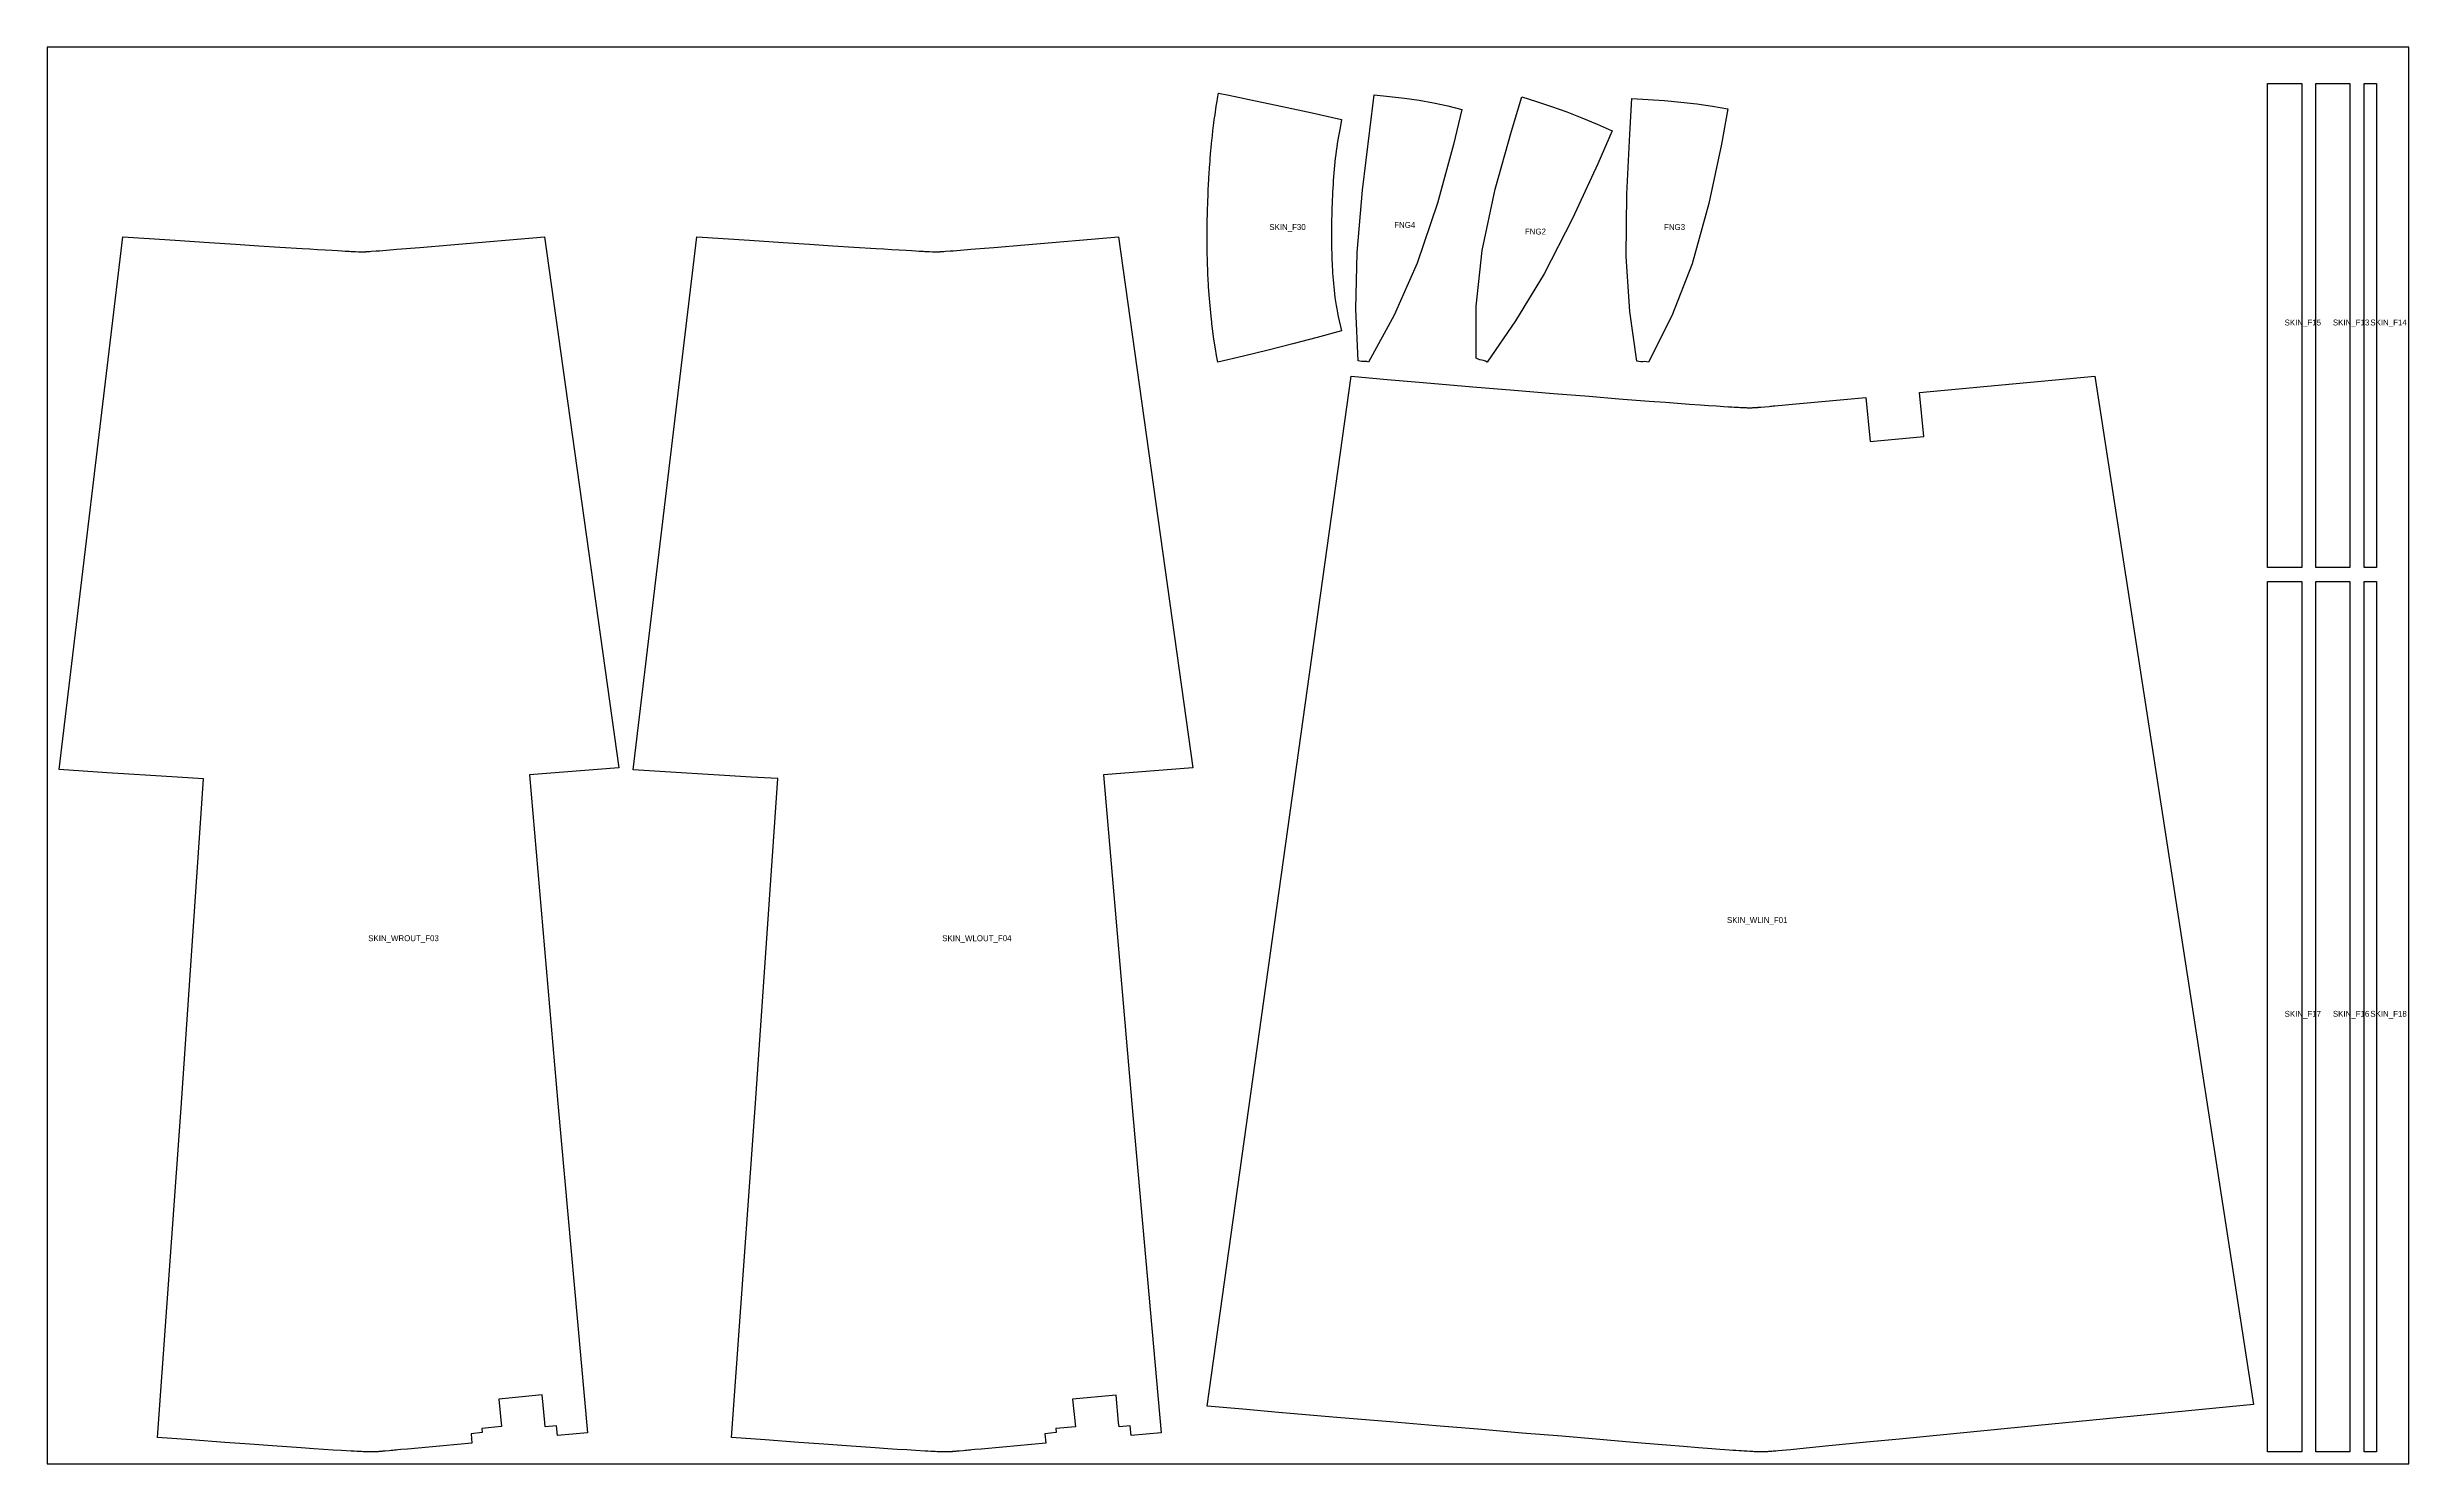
# Model space of a CAD drawing. Header units: millimetres. Extents: x 0 to 1000, y 0 to 600.
import ezdxf

# ---------------------------------------------------------------- set-up
doc = ezdxf.new("R2010")
doc.units = ezdxf.units.MM
for name, color, linetype in [('CUT', 7, 'Continuous'), ('MARK', 3, 'Continuous'), ('STOCK_REFERENCE_DO_NOT_CUT', 8, 'Continuous')]:
    doc.layers.add(name, color=color, linetype=linetype)

msp = doc.modelspace()

# ---------------------------------------------------------------- linework, layer by layer
at = {"layer": 'CUT'}
for points in [[(548.11804, 569.32858), (547.42734, 565.80573), (547.01653, 563.70013), (546.75097, 562.27563), (546.49234, 560.7533), (546.24805, 559.22543), (546.02524, 557.69073), (545.82041, 556.14908), (545.62492, 554.60112), (545.44704, 553.04477), (545.28484, 551.47988), (545.1278, 549.90693), (544.97787, 548.32597), (544.83705, 546.73679), (544.7063, 545.13959), (544.58829, 543.53402), (544.47728, 541.91989), (544.37564, 540.29742), (544.28253, 538.6665), (544.19541, 537.02831), (544.12011, 535.38282), (544.04583, 533.73144), (543.98442, 532.07437), (543.93923, 530.41204), (543.90281, 528.74617), (543.86821, 527.07771), (543.8399, 525.40787), (543.81933, 523.73719), (543.80071, 521.45226), (543.80822, 519.15708), (543.81528, 517.70581), (543.83353, 515.98421), (543.86521, 514.46212), (543.90769, 512.77192), (543.95311, 511.14785), (544.00294, 509.86478), (544.05931, 508.53239), (544.12635, 507.1596), (544.20322, 505.7542), (544.29306, 504.32419), (544.38914, 502.876), (544.49899, 501.41705), (544.62255, 499.95303), (544.76331, 498.4902), (544.91854, 497.03529), (545.08479, 495.59373), (545.29076, 494.01583), (545.5386, 492.30026), (545.80951, 490.63517), (546.07929, 489.12165), (546.38724, 487.51425), (546.70382, 485.99638), (547.13941, 484.08514), (548.11804, 479.92128), (537.78551, 477.10769), (527.41647, 474.35355), (517.01975, 471.7016), (506.60029, 469.16741), (495.68718, 466.625), (495.16967, 469.40263), (494.68593, 472.19216), (494.29599, 474.59972), (493.87974, 477.33554), (493.27571, 482.03698), (493.18238, 482.7339), (493.10555, 483.49583), (492.82709, 485.94079), (492.67656, 487.55148), (492.13527, 493.63552), (491.81174, 498.5532), (491.68412, 500.26487), (491.66086, 500.70766), (491.46981, 504.66825), (491.44161, 505.4833), (491.33864, 508.34418), (491.28016, 509.82739), (491.25976, 510.57239), (491.24508, 512.2453), (491.1834, 514.96728), (491.167, 515.89707), (491.15466, 516.87513), (491.148, 518.65154), (491.15312, 519.05663), (491.15059, 519.25495), (491.14892, 519.31141), (491.14845, 519.34135), (491.17585, 524.15393), (491.18474, 524.79341), (491.20223, 525.29718), (491.2245, 526.42858), (491.27301, 529.36462), (491.28517, 530.02386), (491.31313, 530.89287), (491.41444, 534.28113), (491.55006, 537.72358), (491.57877, 538.31469), (491.66668, 540.01317), (491.73742, 541.45103), (491.77119, 542.11271), (491.85667, 543.64784), (491.91573, 544.59872), (492.32915, 550.68761), (492.38005, 551.37693), (492.49609, 552.81488), (492.51172, 553.02881), (492.7844, 556.20646), (492.88748, 557.38151), (493.0772, 559.22256), (493.41254, 562.54651), (493.64388, 564.63889), (494.0509, 567.95897), (494.21127, 569.25514), (494.31591, 570.02655), (494.51746, 571.38689), (495.03292, 574.97659), (495.37894, 577.16184), (495.56599, 578.33035), (495.94552, 580.56191), (500.37766, 579.66103), (511.71129, 577.33076), (523.02934, 574.91174), (535.59038, 572.16124)], [(940.204, 584.65), (943.81536, 584.65), (947.42673, 584.65), (951.03809, 584.65), (954.64946, 584.65), (954.64946, 379.65), (951.03809, 379.65), (947.42673, 379.65), (943.81536, 379.65), (940.204, 379.65)], [(975.09206, 379.65), (971.48129, 379.65), (967.87053, 379.65), (964.25976, 379.65), (960.649, 379.65), (960.649, 584.65), (964.25976, 584.65), (967.87053, 584.65), (971.48129, 584.65), (975.09206, 584.65)], [(981.092, 584.65), (986.37016, 584.65), (986.37016, 379.65), (981.092, 379.65)], [(555.07091, 467.19954), (554.118, 489.2585), (554.6976, 513.04038), (556.98708, 539.4739), (560.02576, 564.84306), (561.91801, 579.86868), (568.36674, 579.16373), (574.7091, 578.41409), (580.94704, 577.5396), (587.07711, 576.45857), (593.09985, 575.13729), (599.02988, 573.59622), (595.42917, 558.77527), (588.6943, 533.92577), (580.13054, 508.59097), (570.34547, 486.55696), (559.54191, 466.625), (558.8432, 466.85818), (558.10407, 466.9044), (557.35609, 466.89677), (556.59886, 466.93169), (555.83668, 467.03951)], [(605.1385, 468.24268), (605.03, 490.31284), (607.57452, 513.94693), (613.18992, 539.85933), (620.05283, 564.46061), (624.38677, 578.97153), (630.668, 576.95703), (637.03515, 574.85174), (643.45922, 572.59768), (649.8942, 570.1368), (656.29653, 567.45525), (662.63771, 564.5886), (656.55068, 550.66224), (645.87532, 527.40486), (633.81455, 503.95388), (621.80037, 484.05241), (609.7696, 466.625), (609.02602, 467.00873), (608.22686, 467.2471), (607.42135, 467.4397), (606.63176, 467.65924), (605.87053, 467.93138)], [(673.1033, 466.99018), (670.08876, 488.0782), (668.638, 511.36684), (668.90816, 537.70219), (670.15672, 563.14845), (671.04229, 578.24843), (677.9742, 577.83202), (684.88253, 577.36609), (691.74034, 576.78579), (698.51266, 576.02301), (705.16484, 575.05257), (711.67331, 573.89901), (708.94615, 558.92638), (703.66859, 533.81862), (696.54095, 508.24535), (687.88973, 486.20296), (677.99375, 466.625), (677.21926, 466.80359), (676.41168, 466.81917), (675.59282, 466.79257), (674.76439, 466.80308), (673.93278, 466.87478)], [(215.62526, 16.14368), (214.03229, 15.99474), (212.4393, 15.84583), (210.84631, 15.69694), (210.68326, 17.43939), (209.58916, 29.15248), (191.19486, 27.42768), (192.34643, 15.7212), (184.06092, 14.93975), (184.2282, 13.19771), (179.44891, 12.75231), (179.83901, 8.76725), (161.60853, 7.10285), (152.50886, 6.25776), (149.75203, 5.99893), (148.47642, 5.87841), (147.7866, 5.814), (147.09276, 5.74874), (146.39088, 5.68356), (145.6412, 5.61362), (144.79189, 5.53479), (143.12917, 5.37997), (141.9999, 5.27646), (141.64394, 5.24466), (141.28775, 5.21329), (140.96658, 5.18594), (140.70704, 5.16457), (140.52959, 5.15048), (140.35254, 5.13745), (140.15637, 5.12306), (139.90649, 5.1068), (139.54532, 5.08397), (139.26725, 5.06705), (139.09013, 5.05716), (138.87956, 5.04654), (138.50827, 5.02921), (138.28111, 5.0194), (138.1216, 5.01327), (138.00296, 5.00935), (137.8732, 5.00581), (137.75315, 5.00331), (137.64525, 5.0016), (137.53749, 5.00052), (137.42978, 5.00001), (137.32202, 5), (137.21421, 5.00043), (137.10646, 5.00123), (136.96315, 5.00291), (136.80234, 5.00552), (136.64165, 5.00869), (136.42727, 5.01365), (136.18577, 5.02008), (135.8636, 5.02924), (135.38034, 5.04552), (134.56335, 5.07724), (133.83866, 5.10645), (133.02496, 5.143), (132.21179, 5.18191), (131.12706, 5.2383), (129.90931, 5.30435), (128.69792, 5.37247), (124.67579, 5.61075), (121.05413, 5.83683), (116.97314, 6.09638), (112.91332, 6.36352), (107.52484, 6.72708), (101.47772, 7.14768), (95.42888, 7.57724), (85.84772, 8.26582), (75.20049, 9.04144), (60.96279, 10.09772), (46.71679, 11.14443), (56.78225, 150.74079), (66.23132, 290.18658), (55.00157, 290.78534), (43.78445, 291.49521), (25.42435, 292.67875), (5, 294.00057), (31.95103, 519.67685), (43.09685, 518.93163), (54.24283, 518.21231), (68.60267, 517.28742), (79.69438, 516.56392), (89.5513, 515.92161), (98.55745, 515.34464), (107.89222, 514.76897), (111.17625, 514.56409), (114.46077, 514.36705), (117.74452, 514.16664), (120.6634, 513.99184), (122.85248, 513.86249), (124.79875, 513.75245), (126.0964, 513.68405), (127.06944, 513.62896), (127.93398, 513.57801), (128.58278, 513.54511), (129.23172, 513.51432), (129.88083, 513.48365), (130.58166, 513.45265), (131.86368, 513.39978), (132.20576, 513.38603), (132.4338, 513.3773), (132.60486, 513.37115), (132.75696, 513.36608), (132.87104, 513.36288), (132.98515, 513.36029), (133.08658, 513.35787), (133.1626, 513.3561), (133.2386, 513.35447), (133.31463, 513.35306), (133.39072, 513.35204), (133.46684, 513.35145), (133.5431, 513.35111), (133.6196, 513.35114), (133.69627, 513.35149), (133.77408, 513.35208), (133.85292, 513.35322), (133.9316, 513.35474), (134.00998, 513.35651), (134.09678, 513.35882), (134.20391, 513.36221), (134.32301, 513.36675), (134.45534, 513.37221), (134.59827, 513.37867), (134.72897, 513.38513), (134.90318, 513.39437), (135.11232, 513.40618), (135.27054, 513.41567), (135.42863, 513.4255), (135.5866, 513.43549), (135.72837, 513.44453), (135.87015, 513.45429), (136.10789, 513.47098), (136.3256, 513.48677), (136.61571, 513.50826), (137.24082, 513.55441), (139.29768, 513.71345), (140.66902, 513.81912), (147.97953, 514.41453), (157.7256, 515.2299), (170.94031, 516.35334), (210.63329, 519.67685), (242.07398, 294.71006), (204.17264, 291.82004), (216.18875, 152.53734), (228.75926, 13.11546), (216.0141, 11.98456)], [(471.76813, 13.09048), (459.02273, 11.96235), (458.635, 16.12158), (457.04206, 15.97277), (455.44906, 15.82399), (453.85605, 15.67529), (453.6932, 17.41775), (452.60016, 29.13085), (434.20631, 27.40782), (435.35482, 15.7003), (427.06798, 14.92445), (427.23559, 13.18244), (422.45635, 12.73648), (422.84399, 8.75117), (404.61284, 7.09454), (395.51296, 6.25219), (392.75602, 5.9943), (391.48037, 5.87425), (390.79051, 5.81011), (390.09665, 5.7451), (389.39475, 5.68018), (388.64504, 5.61053), (387.79568, 5.53212), (386.13291, 5.37791), (385.0036, 5.27481), (384.64763, 5.24314), (384.29143, 5.2119), (383.97026, 5.18466), (383.71071, 5.16339), (383.53325, 5.14936), (383.3562, 5.1364), (383.16002, 5.12207), (382.91014, 5.10591), (382.54896, 5.0832), (382.27088, 5.06639), (382.09376, 5.05656), (381.88319, 5.04602), (381.5119, 5.02881), (381.28474, 5.01909), (381.12522, 5.01301), (381.00658, 5.00913), (380.87682, 5.00564), (380.75677, 5.00319), (380.64887, 5.00152), (380.54111, 5.00047), (380.4334, 5), (380.32564, 5.00003), (380.21783, 5.0005), (380.11008, 5.00133), (379.96678, 5.00307), (379.80597, 5.00573), (379.64528, 5.00896), (379.43091, 5.01399), (379.18941, 5.02051), (378.86725, 5.02979), (378.384, 5.04624), (377.56703, 5.07825), (376.84237, 5.1077), (376.02869, 5.14454), (375.21554, 5.18373), (374.13085, 5.2405), (372.91315, 5.30699), (371.70182, 5.37553), (367.67988, 5.61515), (364.05842, 5.84246), (359.97765, 6.10329), (355.91803, 6.37172), (350.52981, 6.73695), (344.48303, 7.1595), (338.43452, 7.59096), (328.85388, 8.28224), (318.20713, 9.06097), (303.96999, 10.12144), (289.72445, 11.17109), (299.83422, 150.75962), (309.30543, 290.19124), (298.07571, 290.78641), (286.85859, 291.4954), (268.49842, 292.67777), (248.074, 293.99842), (275.01886, 519.67566), (286.1647, 518.93058), (297.3107, 518.21132), (311.67055, 517.28651), (322.76229, 516.5631), (332.61925, 515.92086), (341.62544, 515.34393), (350.96024, 514.76825), (354.24429, 514.56337), (357.52883, 514.36632), (360.81258, 514.16591), (363.73148, 513.99111), (365.92057, 513.86175), (367.86684, 513.75172), (369.1645, 513.68331), (370.13755, 513.62821), (371.00209, 513.57728), (371.6509, 513.54437), (372.29984, 513.51357), (372.94896, 513.4829), (373.64979, 513.45189), (374.93181, 513.39902), (375.27389, 513.38528), (375.50193, 513.37654), (375.67299, 513.37039), (375.82509, 513.36532), (375.93917, 513.36212), (376.05329, 513.35953), (376.15471, 513.35711), (376.23073, 513.35534), (376.30673, 513.35371), (376.38277, 513.3523), (376.45885, 513.35128), (376.53498, 513.35068), (376.61124, 513.35035), (376.68773, 513.35038), (376.76441, 513.35073), (376.84221, 513.35131), (376.92105, 513.35245), (376.99973, 513.35397), (377.07811, 513.35574), (377.16492, 513.35805), (377.27205, 513.36144), (377.39115, 513.36598), (377.52347, 513.37144), (377.66641, 513.3779), (377.7971, 513.38436), (377.97131, 513.3936), (378.18046, 513.40541), (378.33867, 513.4149), (378.49677, 513.42473), (378.65474, 513.43471), (378.79651, 513.44375), (378.93828, 513.45351), (379.17603, 513.4702), (379.39374, 513.48598), (379.68384, 513.50748), (380.30896, 513.55362), (382.36582, 513.71264), (383.73716, 513.81831), (391.04768, 514.41367), (400.79375, 515.22896), (414.00846, 516.35231), (453.70147, 519.67566), (485.14798, 294.70937), (447.24737, 291.81466), (459.24181, 152.51794)], [(794.59758, 435.17826), (792.78398, 453.74491), (867.12018, 460.62468), (934.20363, 25.10729), (837.33884, 15.66317), (784.33235, 10.47555), (770.40939, 9.11112), (754.41304, 7.54594), (742.10786, 6.34749), (738.21036, 5.97097), (732.98719, 5.47883), (732.04916, 5.39245), (731.40533, 5.334), (730.84026, 5.28499), (730.33615, 5.24363), (729.83676, 5.20481), (729.38734, 5.17115), (728.86838, 5.13412), (728.42361, 5.10451), (728.00874, 5.07859), (727.6365, 5.05719), (727.31946, 5.04115), (727.03311, 5.02874), (726.86641, 5.02226), (726.6932, 5.0162), (726.52078, 5.01058), (726.41423, 5.00792), (726.28009, 5.0052), (726.14349, 5.00298), (726.00449, 5.00132), (725.86312, 5.0003), (725.71958, 5), (725.57404, 5.00051), (725.42649, 5.00166), (725.27677, 5.00339), (725.12438, 5.00551), (724.96891, 5.00855), (724.81005, 5.01324), (724.64748, 5.01855), (724.42468, 5.02635), (724.1655, 5.03604), (723.89695, 5.0468), (723.61795, 5.05949), (723.2281, 5.07916), (722.7627, 5.10507), (722.27046, 5.13268), (721.02357, 5.20659), (719.89237, 5.27596), (718.4597, 5.36494), (717.3929, 5.43306), (716.39838, 5.49989), (715.0901, 5.59259), (713.72405, 5.69192), (712.22672, 5.80313), (710.41169, 5.93975), (708.26692, 6.10382), (704.9108, 6.36609), (699.22321, 6.81768), (692.86775, 7.33136), (685.66644, 7.92046), (676.82194, 8.65301), (668.5256, 9.34479), (657.43221, 10.27503), (641.30808, 11.62997), (624.60372, 13.03694), (607.47042, 14.48331), (588.1146, 16.11864), (568.72137, 17.76163), (546.14938, 19.67277), (521.36038, 21.77748), (506.21087, 23.06631), (491.148, 24.34867), (552.18632, 460.62468), (567.43432, 459.30605), (582.67487, 457.99974), (603.72426, 456.21005), (621.19577, 454.74066), (637.859, 453.36132), (652.95762, 452.13582), (665.55567, 451.13495), (678.37985, 450.12357), (685.19906, 449.59978), (690.33772, 449.21535), (695.47414, 448.83696), (700.0234, 448.51318), (703.43395, 448.27558), (706.84965, 448.04646), (709.89831, 447.84857), (711.9397, 447.71982), (713.30146, 447.63766), (714.32018, 447.5792), (715.22598, 447.52975), (716.23935, 447.47745), (716.91789, 447.44354), (717.5773, 447.41265), (718.46938, 447.37343), (719.01131, 447.35294), (719.41664, 447.33758), (719.77788, 447.32477), (720.01993, 447.31736), (720.20173, 447.31258), (720.36341, 447.30912), (720.48481, 447.30685), (720.60641, 447.30489), (720.72833, 447.30346), (720.85032, 447.30278), (720.9722, 447.30259), (721.09381, 447.30286), (721.21513, 447.30387), (721.33624, 447.3056), (721.44218, 447.30778), (721.55966, 447.31103), (721.70542, 447.31574), (721.9954, 447.32666), (722.28346, 447.33893), (722.57133, 447.353), (722.89254, 447.36973), (723.21117, 447.38777), (723.45052, 447.40154), (723.68922, 447.41662), (723.92017, 447.43248), (724.11042, 447.44613), (724.32157, 447.46227), (724.55631, 447.48093), (724.8459, 447.50478), (725.13383, 447.52926), (725.57112, 447.56734), (727.32971, 447.72377), (729.0902, 447.88256), (729.66302, 447.93474), (730.23612, 447.98783), (730.81163, 448.04112), (731.51085, 448.105), (733.02702, 448.24603), (734.67293, 448.40109), (737.5069, 448.66229), (748.37908, 449.66221), (770.13638, 451.65393), (771.91383, 432.97892)], [(940.204, 5), (940.204, 373.65), (943.81536, 373.65), (947.42673, 373.65), (951.03809, 373.65), (954.64946, 373.65), (954.64946, 5), (951.03809, 5), (947.42673, 5), (943.81536, 5)], [(960.649, 5), (960.649, 373.65), (964.25976, 373.65), (967.87053, 373.65), (971.48129, 373.65), (975.09206, 373.65), (975.09206, 5), (971.48129, 5), (967.87053, 5), (964.25976, 5)], [(986.37016, 5), (981.092, 5), (981.092, 373.65), (986.37016, 373.65)]]:
    msp.add_lwpolyline(points, close=True, dxfattribs=at)
at = {"layer": 'STOCK_REFERENCE_DO_NOT_CUT'}
msp.add_lwpolyline([(0, 0), (1000, 0), (1000, 600), (0, 600)], close=True, dxfattribs=at)

# ---------------------------------------------------------------- texts
at = {"layer": 'MARK'}
for s, p in [('SKIN_F30', (517.4885, 522.59473)), ('FNG4', (570.38325, 523.48308)), ('FNG2', (625.72368, 520.67589)), ('FNG3', (684.64647, 522.59273)), ('SKIN_F15', (947.42673, 482.15)), ('SKIN_F13', (967.87053, 482.15)), ('SKIN_F14', (983.73108, 482.15)), ('SKIN_WLIN_F01', (711.28868, 229.0431)), ('SKIN_WROUT_F03', (135.9094, 221.36196)), ('SKIN_WLOUT_F04', (378.97201, 221.35459)), ('SKIN_F17', (947.42673, 189.325)), ('SKIN_F16', (967.87053, 189.325)), ('SKIN_F18', (983.73108, 189.325))]:
    msp.add_text(s, height=2.5, dxfattribs=at).set_placement(p)

doc.saveas('drawing.dxf')
